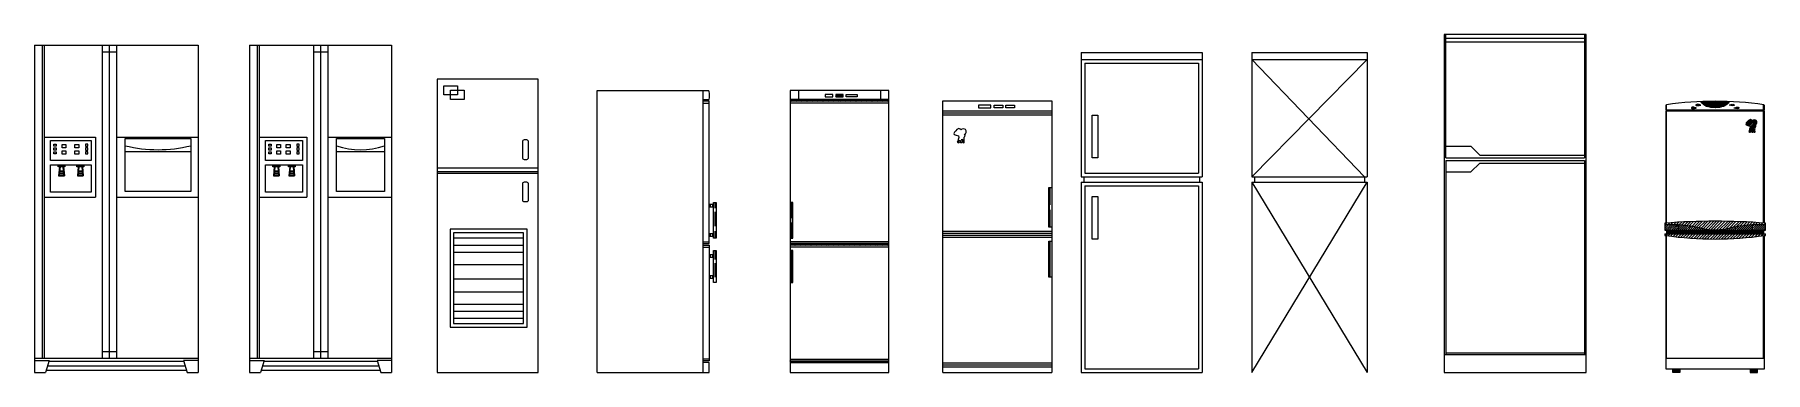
# Model space of a CAD drawing. Header units: millimetres. Extents: x 802 to 11587, y 857 to 9680.
# Drawn here: x 900 to 10642, y 857 to 2757 of the extents above; entities that cross this region are included whole.
import ezdxf

# ---------------------------------------------------------------- set-up
doc = ezdxf.new("R2010")
doc.units = ezdxf.units.MM
pattern_1 = [(90, (59238.772, 6481.798), (20, 44), [300, -40, 100, -20]), (90, (59248.772, 6508.398), (26.6, -20), [60, -6.6, 120, -15]), (90, (59255.772, 6491.798), (13.4, 104), [160, -28, 80, -20])]
pattern_2 = [(90, (-48633.36, 6481.798), (-25, 55), [375, -50, 125, -25]), (90, (-48645.86, 6515.048), (-33.25, -25), [75, -8.25, 150, -18.75]), (90, (-48654.61, 6494.298), (-16.75, 130), [200, -35, 100, -25])]
pattern_3 = [(45, (-48633.3594, 6481.798), (-3.5355339, 3.5355339), [])]
pattern_4 = [(45, (-41767.289, 6481.7975), (-3.5355339, 3.5355339), [])]

msp = doc.modelspace()

# ---------------------------------------------------------------- hatches: boundary and pattern name
h = msp.add_hatch()
h.set_pattern_fill('ANSI31', color=0, scale=40, style=0)
h.set_pattern_definition(pattern_3)
h.paths.add_polyline_path([(5708.9, 2381.8), (5708.9, 2391.8), (5152.9, 2391.8), (5152.9, 2381.8)])
h = msp.add_hatch()
h.set_pattern_fill('ANSI31', color=0, scale=40, style=0)
h.set_pattern_definition(pattern_3)
h.paths.add_polyline_path([(5409.4, 2420.3), (5409.4, 2406.4), (5452.3, 2406.4), (5452.3, 2420.3)])
h = msp.add_hatch()
h.set_pattern_fill('ANSI31', color=0, scale=40, style=0)
h.set_pattern_definition(pattern_4)
h.paths.add_polyline_path([(10252.5, 2343.4, 0.729321), (10252.7, 2344.5, 0.0505), (10234.5, 2348.5, 0.193507), (10226.5, 2346.3, 0.561288), (10228.2, 2341.6, 0.066), (10233.9, 2341.3, 0.030205)])
h = msp.add_hatch()
h.set_pattern_fill('ANSI31', color=0, scale=40, style=0)
h.set_pattern_definition(pattern_4)
h.paths.add_polyline_path([(10260.2, 2364.9, 0.193507), (10252.2, 2362.6, 0.561288), (10253.9, 2357.9, 0.066), (10259.6, 2357.6, 0.030205), (10278.2, 2359.7, 0.729321), (10278.4, 2360.8, 0.0505)])
h = msp.add_hatch()
h.set_pattern_fill('ANSI31', color=0, scale=40, style=0)
h.set_pattern_definition(pattern_4)
h.paths.add_polyline_path([(10407.4, 2353.1, 0.160702), (10439.5, 2380.1, 0.020605), (10279.5, 2380.1, 0.160702), (10311.6, 2353.1, 0.069593), (10359.5, 2345.8, 0.069593)])
h = msp.add_hatch()
h.set_pattern_fill('ANSI31', color=0, scale=40, style=0)
h.set_pattern_definition(pattern_4)
h.paths.add_polyline_path([(10440.6, 2360.8, 0.729321), (10440.7, 2359.7, 0.030205), (10459.3, 2357.6, 0.066), (10465, 2357.9, 0.561288), (10466.8, 2362.6, 0.193507), (10458.7, 2364.9, 0.0505)])
h = msp.add_hatch()
h.set_pattern_fill('ANSI31', color=0, scale=40, style=0)
h.set_pattern_definition(pattern_4)
h.paths.add_polyline_path([(10466.3, 2344.5, 0.729321), (10466.4, 2343.4, 0.030205), (10485, 2341.3, 0.066), (10490.7, 2341.6, 0.561288), (10492.4, 2346.3, 0.193507), (10484.4, 2348.5, 0.0505)])
h = msp.add_hatch()
h.set_pattern_fill('ANSI31', color=0, scale=40, style=0)
h.set_pattern_definition(pattern_4)
h.paths.add_polyline_path([(10086.5, 2331.8), (10086.5, 2326.8), (10632.5, 2326.8), (10632.5, 2331.8)])
h = msp.add_hatch()
h.set_pattern_fill('ANSI31', color=0, scale=50, style=0)
h.set_pattern_definition([(45, (-41767.289, 6481.7975), (-4.4194174, 4.4194174), [])])
h.paths.add_polyline_path([(10586.3, 2250), (10590.9, 2252.9), (10595, 2258.9), (10594.7, 2267.8), (10590.4, 2274.6), (10583.4, 2277.9), (10572.3, 2275.5), (10569, 2272.4), (10563.9, 2276), (10557.9, 2278.9), (10547.3, 2274.3), (10542, 2268.1), (10535.5, 2260.9), (10532.9, 2254.6), (10535, 2248.8), (10544.2, 2246.4), (10555.2, 2242.3), (10556.9, 2233.9), (10553.6, 2224.3), (10552.1, 2216.1), (10549.7, 2210.6), (10552.6, 2208.2), (10558.4, 2207.9), (10559.6, 2209.1), (10558.4, 2215.2), (10560.8, 2218.3), (10561.7, 2220), (10563.9, 2218.5), (10563.9, 2211.3), (10565.6, 2208.9), (10572.6, 2208.9), (10573.5, 2210.1), (10573.5, 2214.9), (10573.3, 2222.6), (10573.3, 2225.5), (10576, 2223.5), (10576.4, 2218), (10577.9, 2212), (10578.1, 2208.7), (10583.4, 2207.9), (10584.6, 2209.6), (10583.9, 2221.4), (10584.4, 2235.6), (10588.5, 2239), (10589.2, 2245.7)])
h = msp.add_hatch()
h.set_pattern_fill('AR-RROOF', color=0, scale=20, angle=90, style=0)
h.set_pattern_definition(pattern_1)
h.paths.add_polyline_path([(4722, 1611.8), (4737, 1611.8), (4737, 1811.8), (4722, 1811.8)])
h.paths.add_polyline_path([(4697.1, 1801.8), (4697.1, 1786.8), (4722, 1786.8), (4722, 1801.8)])
h.paths.add_polyline_path([(4722, 1636.8), (4697.1, 1636.8), (4697.1, 1621.8), (4722, 1621.8)])
h = msp.add_hatch()
h.set_pattern_fill('AR-RROOF', color=0, scale=25, angle=90, style=0)
h.set_pattern_definition(pattern_2)
h.paths.add_polyline_path([(5152.9, 1611.8), (5167.9, 1611.8), (5167.9, 1811.8), (5152.9, 1811.8)])
h = msp.add_hatch()
h.set_pattern_fill('ANSI31,_O', color=0, scale=90)
h.set_pattern_definition([(45, (-41767.289, 6481.797), (-7.9549513, 7.9549513), [])])
h.paths.add_polyline_path([(10076.5, 1696.4), (10076.5, 1686.7, -0.065021), (10274.2, 1669.5, 0.074031), (10344.1, 1656.8), (10374.9, 1656.8, 0.074031), (10444.7, 1669.5, -0.065021), (10642.5, 1686.7), (10642.5, 1696.4, 0.03662)])
h.paths.add_polyline_path([(10637.5, 1626.8), (10642.5, 1626.8), (10642.5, 1636.8), (10076.5, 1636.8), (10076.5, 1626.8), (10081.5, 1626.8, 0.071942)])
h = msp.add_hatch()
h.set_pattern_fill('ANSI31,_O', color=0, scale=65)
h.set_pattern_definition([(45, (-41767.289, 6481.7975), (-5.7452426, 5.7452426), [])])
h.paths.add_polyline_path([(10642.5, 1656.8), (10642.5, 1686.7, 0.024302), (10568, 1686.3), (10568, 1656.8)])
h.paths.add_polyline_path([(10444.7, 1669.5, -0.074031), (10374.9, 1656.8), (10568, 1656.8), (10568, 1686.3, 0.040654)])
h.paths.add_polyline_path([(10150.9, 1686.3), (10150.9, 1656.8), (10344.1, 1656.8, -0.074031), (10274.2, 1669.5, 0.040654)])
h.paths.add_polyline_path([(10150.9, 1656.8), (10150.9, 1686.3, 0.024302), (10076.5, 1686.7), (10076.5, 1656.8)])
h = msp.add_hatch()
h.set_pattern_fill('ANSI31', color=0, scale=40, style=0)
h.set_pattern_definition(pattern_4)
h.paths.add_polyline_path([(10537.5, 1636.8), (10537.5, 1656.8), (10374.9, 1656.8, -0.015996), (10359.5, 1656.8, -0.015996), (10344.1, 1656.8), (10086.5, 1656.8), (10086.5, 1636.8)])
h.paths.add_polyline_path([(10577.5, 1636.8), (10577.5, 1656.8), (10537.5, 1656.8), (10537.5, 1636.8)])
h.paths.add_polyline_path([(10562.5, 1647.2, -1), (10570.5, 1647.2, -1)], flags=16)
h.paths.add_polyline_path([(10544, 1647.2, -1), (10552, 1647.2, -1)], flags=16)
h.paths.add_polyline_path([(10632.5, 1636.8), (10632.5, 1646.8), (10577.5, 1646.8), (10577.5, 1636.8)])
h.paths.add_polyline_path([(10632.5, 1646.8), (10632.5, 1656.8), (10577.5, 1656.8), (10577.5, 1646.8)])
h = msp.add_hatch()
h.set_pattern_fill('ANSI31', color=0, scale=40, style=0)
h.set_pattern_definition(pattern_3)
h.paths.add_polyline_path([(5708.9, 1571.8), (5708.9, 1581.8), (5152.9, 1581.8), (5152.9, 1571.8)])
h = msp.add_hatch()
h.set_pattern_fill('ANSI31', color=0, scale=30, style=0)
h.set_pattern_definition([(45, (-41767.2888, 6481.7975), (-2.65165043, 2.65165043), [])])
h.paths.add_polyline_path([(10570.5, 1647.2, 1), (10562.5, 1647.2, 1)])
h.paths.add_polyline_path([(10544, 1647.2, 1), (10552, 1647.2, 1)])
h = msp.add_hatch()
h.set_pattern_fill('AR-RROOF', color=0, scale=20, angle=90, style=0)
h.set_pattern_definition(pattern_1)
h.paths.add_polyline_path([(4722, 1361.8), (4737, 1361.8), (4737, 1541.8), (4722, 1541.8)])
h.paths.add_polyline_path([(4697.1, 1518.9), (4697.1, 1503.9), (4722, 1503.9), (4722, 1518.9)])
h.paths.add_polyline_path([(4697.1, 1399.7), (4697.1, 1384.7), (4722, 1384.7), (4722, 1399.7)])
h = msp.add_hatch()
h.set_pattern_fill('AR-RROOF', color=0, scale=25, angle=90, style=0)
h.set_pattern_definition(pattern_2)
h.paths.add_polyline_path([(5152.9, 1361.8), (5167.9, 1361.8), (5167.9, 1541.8), (5152.9, 1541.8)])
h = msp.add_hatch()
h.set_pattern_fill('ANSI31', color=0, scale=40, style=0)
h.set_pattern_definition(pattern_3)
h.paths.add_polyline_path([(5708.9, 911.8), (5708.9, 921.8), (5152.9, 921.8), (5152.9, 911.8)])
h = msp.add_hatch()
h.set_pattern_fill('ANSI31', color=0, scale=40, style=0)
h.set_pattern_definition(pattern_4)
h.paths.add_polyline_path([(10121.5, 876.8), (10121.5, 856.8), (10161.5, 856.8), (10161.5, 876.8)])
h = msp.add_hatch()
h.set_pattern_fill('ANSI31', color=0, scale=40, style=0)
h.set_pattern_definition(pattern_4)
h.paths.add_polyline_path([(10597.5, 856.8), (10597.5, 876.8), (10557.5, 876.8), (10557.5, 856.8)])

# ---------------------------------------------------------------- linework, layer by layer
at = {"color": 0, "linetype": 'ByBlock'}
for p, q in [((8844.3, 2064.3), (8844.3, 2756.8)), ((8844.3, 2736.8), (9624.3, 2736.8)), ((9624.3, 2756.8), (9624.3, 2064.3)), ((8834.3, 2716.8), (9634.3, 2716.8)), ((8844.3, 2129.3), (8984.3, 2129.3)), ((8844.3, 2064.3), (9624.3, 2064.3)), ((8844.3, 2049.3), (9624.3, 2049.3)), ((8844.3, 2049.3), (8844.3, 956.8)), ((8984.3, 2129.3), (9034.3, 2079.3)), ((9034.3, 2079.3), (9624.3, 2079.3)), ((9624.3, 2049.3), (9624.3, 956.8)), ((8844.3, 1984.3), (8984.3, 1984.3)), ((9034.3, 2034.3), (8984.3, 1984.3)), ((9034.3, 2034.3), (9624.3, 2034.3)), ((8834.3, 956.8), (9634.3, 956.8)), ((8844.3, 966.8), (9624.3, 966.8))]:
    msp.add_line(p, q, dxfattribs=at)
at = {"color": 0}
for p, q in [((900.5, 2696.8), (900.5, 856.8)), ((900.5, 2696.8), (1820.5, 2696.8)), ((942.6, 2696.8), (942.6, 936.8)), ((953.8, 2696.8), (953.8, 936.8)), ((1280.5, 2696.8), (1280.5, 936.8)), ((1280.5, 2659.1), (1360.5, 2659.1)), ((1320.5, 2696.8), (1320.5, 936.8)), ((1360.5, 2696.8), (1360.5, 936.8)), ((1820.5, 2696.8), (1820.5, 856.8)), ((2110.1, 2696.8), (2110.1, 856.8)), ((2110.1, 2696.8), (2910.1, 2696.8)), ((2152.3, 2696.8), (2152.3, 936.8)), ((2163.5, 2696.8), (2163.5, 936.8)), ((2470.1, 2696.8), (2470.1, 936.8)), ((2470.1, 2659.1), (2550.1, 2659.1)), ((2510.1, 2696.8), (2510.1, 936.8)), ((2550.1, 2696.8), (2550.1, 936.8)), ((2910.1, 2696.8), (2910.1, 856.8)), ((6791.9, 2656.8), (6791.9, 1956.8)), ((6791.9, 2656.8), (7471.9, 2656.8)), ((7471.9, 2656.8), (7471.9, 1956.8)), ((7751.1, 2656.8), (7751.1, 1956.8)), ((7751.1, 2656.8), (8401.1, 2656.8)), ((8401.1, 2656.8), (8401.1, 1956.8)), ((6791.9, 2616.8), (7471.9, 2616.8)), ((6811.9, 2596.8), (7451.9, 2596.8)), ((6811.9, 2596.8), (6811.9, 1976.8)), ((7451.9, 2596.8), (7451.9, 1976.8)), ((7751.1, 2616.8), (8401.1, 2616.8)), ((7751.1, 2616.8), (8386.1, 1956.8)), ((7751.1, 1956.8), (8401.1, 2616.8)), ((4067.1, 856.8, 145.2), (4067.1, 2441.8, 145.2)), ((4067.1, 2441.8, 145.2), (4692.9, 2441.8, 145.2)), ((4662.1, 2441.8, 145.2), (4662.1, 856.8, 145.2)), ((5152.9, 2441.8, 145.2), (5152.9, 856.8, 145.2)), ((5708.9, 2441.8, 145.2), (5152.9, 2441.8, 145.2)), ((5199.9, 2441.8, 145.2), (5199.9, 2391.8, 145.2)), ((5661.8, 2441.8, 145.2), (5661.8, 2391.8, 145.2)), ((5708.9, 856.8, 145.2), (5708.9, 2441.8, 145.2)), ((4662.1, 2391.8, 145.2), (4697.1, 2391.8, 145.2)), ((4698.1, 2381.8, 145.2), (4662.1, 2381.8, 145.2)), ((4662.1, 2371.8, 145.2), (4697.1, 2371.8, 145.2)), ((4697.1, 1591.8, 145.2), (4697.1, 2371.8, 145.2)), ((4697.1, 2371.8, 145.2), (4698.1, 2371.8, 145.2)), ((4698.1, 2371.8, 145.2), (4698.1, 2381.8, 145.2)), ((5708.9, 2391.8, 145.2), (5152.9, 2391.8, 145.2)), ((5708.9, 2381.8, 145.2), (5152.9, 2381.8, 145.2)), ((5708.9, 2371.8, 145.2), (5152.9, 2371.8, 145.2)), ((6012.7, 856.8), (6012.7, 2383.9)), ((6012.7, 2383.9), (6625.9, 2383.9)), ((6283.4, 2359.8), (6212.6, 2359.8)), ((6212.6, 2359.8), (6212.6, 2344.2)), ((6212.6, 2344.2), (6283.4, 2344.2)), ((6283.4, 2344.2), (6283.4, 2359.8)), ((6301.2, 2344.2), (6301.2, 2359.8)), ((6301.2, 2359.8), (6349.5, 2359.8)), ((6349.5, 2344.2), (6301.2, 2344.2)), ((6349.5, 2359.8), (6349.5, 2344.2)), ((6367.3, 2344.2), (6367.3, 2359.8)), ((6367.3, 2359.8), (6415.6, 2359.8)), ((6415.6, 2344.2), (6367.3, 2344.2)), ((6415.6, 2359.8), (6415.6, 2344.2)), ((6625.9, 2383.9), (6625.9, 856.8)), ((10081.5, 2357.4), (10081.5, 2331.8)), ((10086.5, 1697.1), (10086.5, 2362.5)), ((10632.5, 1697.1), (10632.5, 2362.5)), ((10637.5, 2331.8), (10637.5, 2357.4)), ((6012.7, 2327.7), (6625.9, 2327.7)), ((6012.7, 2316.5), (6625.9, 2316.5)), ((6012.7, 2305.2), (6625.9, 2305.2)), ((10637.5, 2331.8), (10081.5, 2331.8)), ((10637.5, 2326.8), (10081.5, 2326.8)), ((10081.5, 2326.8), (10081.5, 1696.8)), ((10086.5, 2331.8), (10086.5, 2326.8)), ((10632.5, 2331.8), (10632.5, 2326.8)), ((10637.5, 1696.8), (10637.5, 2326.8)), ((953.8, 2179.8), (1243.1, 2179.8)), ((1243.1, 2179.8), (1243.1, 1842.1)), ((1360.5, 2179.8), (1820.5, 2179.8)), ((2163.5, 2179.8), (2432.8, 2179.8)), ((2432.8, 2179.8), (2432.8, 1842.1)), ((2550.1, 2179.8), (2910.1, 2179.8)), ((6077.7, 2208.3), (6074.7, 2201.3)), ((6074.7, 2201.3), (6077.2, 2194.8)), ((6077.2, 2194.8), (6087.4, 2192.1)), ((6085, 2216.4), (6077.7, 2208.3)), ((6091, 2223.5), (6085, 2216.4)), ((6087.4, 2192.1), (6099.9, 2187.5)), ((6102.9, 2228.6), (6091, 2223.5)), ((6096.4, 2158), (6093.7, 2151.8)), ((6093.7, 2151.8), (6096.9, 2149.1)), ((6098, 2167.2), (6096.4, 2158)), ((6096.9, 2149.1), (6103.4, 2148.8)), ((6101.8, 2178), (6098, 2167.2)), ((6099.9, 2187.5), (6101.8, 2178)), ((6109.6, 2225.3), (6102.9, 2228.6)), ((6103.4, 2156.9), (6106.1, 2160.4)), ((6104.8, 2150.2), (6103.4, 2156.9)), ((6103.4, 2148.8), (6104.8, 2150.2)), ((6106.1, 2160.4), (6107.2, 2162.3)), ((6107.2, 2162.3), (6109.6, 2160.7)), ((6115.3, 2221.3), (6109.6, 2225.3)), ((6109.6, 2160.7), (6109.6, 2152.6)), ((6109.6, 2152.6), (6111.5, 2149.9)), ((6111.5, 2149.9), (6119.4, 2149.9)), ((6119.1, 2224.8), (6115.3, 2221.3)), ((6131.6, 2227.5), (6119.1, 2224.8)), ((6119.4, 2149.9), (6120.5, 2151.2)), ((6120.2, 2165.3), (6120.2, 2168.5)), ((6120.2, 2168.5), (6123.2, 2166.2)), ((6120.5, 2156.6), (6120.2, 2165.3)), ((6120.5, 2151.2), (6120.5, 2156.6)), ((6123.2, 2166.2), (6123.7, 2160.2)), ((6123.7, 2160.2), (6125.3, 2153.4)), ((6125.3, 2153.4), (6125.6, 2149.6)), ((6125.6, 2149.6), (6131.6, 2148.8)), ((6139.4, 2223.7), (6131.6, 2227.5)), ((6131.6, 2148.8), (6132.9, 2150.7)), ((6132.1, 2163.9), (6132.7, 2179.9)), ((6132.9, 2150.7), (6132.1, 2163.9)), ((6132.7, 2179.9), (6137.3, 2183.7)), ((6134.8, 2196.1), (6140, 2199.4)), ((6138.1, 2191.3), (6134.8, 2196.1)), ((6137.3, 2183.7), (6138.1, 2191.3)), ((6144.3, 2216.2), (6139.4, 2223.7)), ((6140, 2199.4), (6144.6, 2206.1)), ((6144.6, 2206.1), (6144.3, 2216.2)), ((1410.5, 2099.4), (1779.5, 2099.4)), ((2600.1, 2099.4), (2869.1, 2099.4)), ((1032.4, 2018.4), (1071.1, 2018.4)), ((1039.8, 2012.5), (1035.7, 1963.1)), ((1035.7, 1963.1), (1067.8, 1963.1)), ((1036.1, 1967.6), (1067.5, 1967.6)), ((1043.4, 2012.5), (1039.6, 1967.6)), ((1040.4, 1977), (1062.4, 1977)), ((1040.6, 1978.5), (1062.3, 1978.5)), ((1041.5, 1990), (1061.3, 1990)), ((1041.5, 1988.5), (1061.3, 1988.5)), ((1059.4, 2012.5), (1063.2, 1967.6)), ((1063.7, 2012.5), (1067.8, 1963.1)), ((1139, 2018.4), (1177.8, 2018.4)), ((1146.4, 2012.5), (1142.3, 1963.1)), ((1142.3, 1963.1), (1174.5, 1963.1)), ((1142.7, 1967.6), (1174.1, 1967.6)), ((1150, 2012.5), (1146.3, 1967.6)), ((1147.1, 1977), (1169, 1977)), ((1147.2, 1978.5), (1168.9, 1978.5)), ((1148.1, 1990), (1167.9, 1990)), ((1148.1, 1988.5), (1167.9, 1988.5)), ((1166.1, 2012.5), (1169.8, 1967.6)), ((1170.3, 2012.5), (1174.5, 1963.1)), ((2242, 2018.4), (2280.8, 2018.4)), ((2249.4, 2012.5), (2245.3, 1963.1)), ((2245.3, 1963.1), (2277.5, 1963.1)), ((2245.7, 1967.6), (2277.1, 1967.6)), ((2253, 2012.5), (2249.3, 1967.6)), ((2250.1, 1977), (2272, 1977)), ((2250.2, 1978.5), (2271.9, 1978.5)), ((2251.1, 1990), (2270.9, 1990)), ((2251.1, 1988.5), (2270.9, 1988.5)), ((2269.1, 2012.5), (2272.8, 1967.6)), ((2273.3, 2012.5), (2277.5, 1963.1)), ((2328.7, 2018.4), (2367.4, 2018.4)), ((2336.1, 2012.5), (2331.9, 1963.1)), ((2331.9, 1963.1), (2364.1, 1963.1)), ((2332.3, 1967.6), (2363.7, 1967.6)), ((2339.6, 2012.5), (2335.9, 1967.6)), ((2336.7, 1977), (2358.6, 1977)), ((2336.8, 1978.5), (2358.5, 1978.5)), ((2337.8, 1990), (2357.6, 1990)), ((2337.8, 1988.5), (2357.6, 1988.5)), ((2355.7, 2012.5), (2359.4, 1967.6)), ((2360, 2012.5), (2364.1, 1963.1)), ((3165.4, 2006.8), (3735.4, 2006.8)), ((3165.4, 1986.8), (3735.4, 1986.8)), ((3165.4, 1976.8), (3735.4, 1976.8)), ((6791.9, 1956.8), (7471.9, 1956.8)), ((6806.9, 1956.8), (6806.9, 1926.8)), ((6811.9, 1976.8), (7451.9, 1976.8)), ((7456.9, 1956.8), (7456.9, 1926.8)), ((7751.1, 1956.8), (8401.1, 1956.8)), ((7766.1, 1956.8), (7766.1, 1926.8)), ((8386.1, 1956.8), (8386.1, 1926.8)), ((6609, 1672.7), (6609, 1897.6)), ((6609, 1897.6), (6625.9, 1897.6)), ((6613.4, 1672.7), (6613.4, 1852.7)), ((6617.3, 1799.2), (6617.3, 1897.6)), ((6625.9, 1897.6), (6625.9, 1672.7)), ((6791.9, 1926.8), (6791.9, 856.8)), ((6791.9, 1926.8), (7471.9, 1926.8)), ((6811.9, 1906.8), (6811.9, 876.8)), ((6811.9, 1906.8), (7451.9, 1906.8)), ((7451.9, 1906.8), (7451.9, 876.8)), ((7471.9, 1926.8), (7471.9, 856.8)), ((7751.1, 1926.8), (8401.1, 1926.8)), ((7751.1, 1926.8), (7751.1, 856.8)), ((7751.1, 1926.8), (8401.1, 856.8)), ((7751.1, 856.8), (8401.1, 1926.8)), ((8401.1, 1926.8), (8401.1, 856.8)), ((953.8, 1842.1), (1243.1, 1842.1)), ((1360.5, 1842.1), (1820.5, 1842.1)), ((2163.5, 1842.1), (2432.8, 1842.1)), ((2550.1, 1842.1), (2910.1, 1842.1)), ((4722, 1801.8, 145.2), (4697.1, 1801.8, 145.2)), ((4722, 1786.8, 145.2), (4697.1, 1786.8, 145.2)), ((4722, 1811.8, 145.2), (4737, 1811.8, 145.2)), ((4722, 1611.8, 145.2), (4722, 1811.8, 145.2)), ((4737, 1811.8, 145.2), (4737, 1611.8, 145.2)), ((6617.3, 1672.7), (6617.3, 1771.1)), ((6625.9, 1672.7), (6609, 1672.7)), ((10076.5, 1696.4), (10076.5, 1656.8)), ((10076.5, 1656.8), (10642.5, 1656.8)), ((10086.5, 1656.8), (10086.5, 1636.8)), ((10150.9, 1686.3), (10150.9, 1656.8)), ((10537.5, 1656.8), (10537.5, 1636.8)), ((10568, 1686.3), (10568, 1656.8)), ((10577.5, 1656.8), (10577.5, 1636.8)), ((10632.5, 1656.8), (10632.5, 1636.8)), ((10642.5, 1656.8), (10642.5, 1696.4)), ((3259, 1612.7), (3652.2, 1612.7)), ((3259, 1572.7), (3652.2, 1572.7)), ((4662.1, 1591.8, 145.2), (4697.1, 1591.8, 145.2)), ((4662.1, 1581.8, 145.2), (4698.1, 1581.8, 145.2)), ((4662.1, 1571.8, 145.2), (4698.1, 1571.8, 145.2)), ((4662.1, 1561.8, 145.2), (4697.1, 1561.8, 145.2)), ((4722, 1636.8, 145.2), (4697.1, 1636.8, 145.2)), ((4722, 1621.8, 145.2), (4697.1, 1621.8, 145.2)), ((4698.1, 1591.8, 145.2), (4697.1, 1591.8, 145.2)), ((4697.1, 1561.8, 145.2), (4697.1, 931.8, 145.2)), ((4698.1, 1561.8, 145.2), (4697.1, 1561.8, 145.2)), ((4698.1, 1581.8, 145.2), (4698.1, 1591.8, 145.2)), ((4698.1, 1571.8, 145.2), (4698.1, 1561.8, 145.2)), ((4737, 1611.8, 145.2), (4722, 1611.8, 145.2)), ((5708.9, 1591.8, 145.2), (5152.9, 1591.8, 145.2)), ((5708.9, 1581.8, 145.2), (5152.9, 1581.8, 145.2)), ((5708.9, 1571.8, 145.2), (5152.9, 1571.8, 145.2)), ((5708.9, 1561.8, 145.2), (5152.9, 1561.8, 145.2)), ((6012.7, 1650.2), (6625.9, 1650.2)), ((6012.7, 1639), (6625.9, 1639)), ((6012.7, 1627.7), (6625.9, 1627.7)), ((6012.7, 1616.5), (6625.9, 1616.5)), ((6609, 1391.6), (6609, 1594)), ((6609, 1594), (6625.9, 1594)), ((6613.4, 1430.9), (6613.4, 1594)), ((6617.3, 1394.4), (6617.3, 1594)), ((6625.9, 1594), (6625.9, 1391.6)), ((10076.5, 1636.8), (10642.5, 1636.8)), ((10076.5, 1636.8), (10076.5, 1626.8)), ((10076.5, 1626.8), (10081.5, 1626.8)), ((10081.5, 1626.8), (10081.5, 876.8)), ((10086.5, 936.8), (10086.5, 1626.1)), ((10632.5, 1646.8), (10577.5, 1646.8)), ((10632.5, 936.8), (10632.5, 1626.1)), ((10637.5, 876.8), (10637.5, 1626.8)), ((10637.5, 1626.8), (10642.5, 1626.8)), ((10642.5, 1626.8), (10642.5, 1636.8)), ((3259, 1532.7), (3652.2, 1532.7)), ((3259, 1464.1), (3652.2, 1464.1)), ((4722, 1518.9, 145.2), (4697.1, 1518.9, 145.2)), ((4722, 1503.9, 145.2), (4697.1, 1503.9, 145.2)), ((4722, 1361.8, 145.2), (4722, 1541.8, 145.2)), ((4722, 1541.8, 145.2), (4737, 1541.8, 145.2)), ((4737, 1541.8, 145.2), (4737, 1361.8, 145.2)), ((3259, 1382.9), (3652.2, 1382.9)), ((4722, 1399.7, 145.2), (4697.1, 1399.7, 145.2)), ((4722, 1384.7, 145.2), (4697.1, 1384.7, 145.2)), ((6625.9, 1391.6), (6609, 1391.6)), ((6613.4, 1391.6), (6613.4, 1402.8)), ((3259, 1309.5), (3652.2, 1309.5)), ((4737, 1361.8, 145.2), (4722, 1361.8, 145.2)), ((3259, 1240.9), (3652.2, 1240.9)), ((3259, 1200.9), (3652.2, 1200.9)), ((3259, 1160.9), (3652.2, 1160.9)), ((900.5, 936.8), (1820.5, 936.8)), ((900.5, 923.2), (982.3, 923.2)), ((982.3, 923.2), (961.8, 856.8)), ((973.3, 894.1), (1747.6, 894.1)), ((981, 919.1), (1739.9, 919.1)), ((1280.5, 973.4), (1360.5, 973.4)), ((1738.6, 923.2), (1759.2, 856.8)), ((1820.5, 923.2), (1738.6, 923.2)), ((2110.1, 936.8), (2910.1, 936.8)), ((2110.1, 923.2), (2191.9, 923.2)), ((2191.9, 923.2), (2171.4, 856.8)), ((2182.9, 894.1), (2837.3, 894.1)), ((2190.7, 919.1), (2829.5, 919.1)), ((2470.1, 973.4), (2550.1, 973.4)), ((2828.3, 923.2), (2848.8, 856.8)), ((2910.1, 923.2), (2828.3, 923.2)), ((4697.1, 931.8, 145.2), (4662.1, 931.8, 145.2)), ((4698.1, 921.8, 145.2), (4662.1, 921.8, 145.2)), ((4697.1, 911.8, 145.2), (4662.1, 911.8, 145.2)), ((4697.1, 931.8, 145.2), (4698.1, 931.8, 145.2)), ((4697.1, 856.8, 145.2), (4697.1, 911.8, 145.2)), ((4698.1, 931.8, 145.2), (4698.1, 921.8, 145.2)), ((5152.9, 931.8, 145.2), (5708.9, 931.8, 145.2)), ((5152.9, 921.8, 145.2), (5708.9, 921.8, 145.2)), ((5152.9, 911.8, 145.2), (5708.9, 911.8, 145.2)), ((6625.9, 908), (6012.7, 908)), ((6625.9, 896.8), (6012.7, 896.8)), ((6625.9, 885.5), (6012.7, 885.5)), ((10086.5, 936.8), (10632.5, 936.8)), ((900.5, 856.8), (961.8, 856.8)), ((965.6, 869.1), (1755.3, 869.1)), ((1759.2, 856.8), (1820.5, 856.8)), ((2110.1, 856.8), (2171.4, 856.8)), ((2175.2, 869.1), (2845, 869.1)), ((2848.8, 856.8), (2910.1, 856.8)), ((4067.1, 856.8, 145.2), (4697.1, 856.8, 145.2)), ((5152.9, 856.8, 145.2), (5708.9, 856.8, 145.2)), ((6012.7, 856.8), (6625.9, 856.8)), ((6791.9, 856.8), (7471.9, 856.8)), ((6811.9, 876.8), (7451.9, 876.8)), ((10081.5, 876.8), (10637.5, 876.8))]:
    msp.add_line(p, q, dxfattribs=at)
at = {"color": 0, "linetype": 'ByBlock'}
msp.add_lwpolyline([(8834.3, 856.8), (9634.3, 856.8), (9634.3, 2756.8), (8834.3, 2756.8)], close=True, dxfattribs=at)
at = {"color": 0}
for points in [[(3165.4, 856.8), (3735.4, 856.8), (3735.4, 2506.8), (3165.4, 2506.8)], [(3204.7, 2467.8), (3281.6, 2467.8), (3281.6, 2418.1), (3204.7, 2418.1)], [(3240.9, 2445.2), (3317.7, 2445.2), (3317.7, 2391), (3240.9, 2391)], [(6852.4, 2303.3), (6884.5, 2303.3), (6884.5, 2063.2), (6852.4, 2063.2)], [(990.7, 2160.5), (1218.2, 2160.5), (1218.2, 2048.1), (990.7, 2048.1)], [(1410.5, 2171.8), (1779.5, 2171.8), (1779.5, 1874), (1410.5, 1874)], [(2200.4, 2160.5), (2407.8, 2160.5), (2407.8, 2048.1), (2200.4, 2048.1)], [(2600.1, 2171.8), (2869.1, 2171.8), (2869.1, 1874), (2600.1, 1874)], [(1009.5, 2140), (1021.9, 2140), (1021.9, 2128.4), (1009.5, 2128.4)], [(1009.5, 2119.1), (1021.9, 2119.1), (1021.9, 2107.4), (1009.5, 2107.4)], [(1009.5, 2097.3), (1021.9, 2097.3), (1021.9, 2085.7), (1009.5, 2085.7)], [(1054.8, 2138.5), (1075.8, 2138.5), (1075.8, 2119.8), (1054.8, 2119.8)], [(1054.8, 2103.5), (1075.8, 2103.5), (1075.8, 2084.8), (1054.8, 2084.8)], [(1127.6, 2138.5), (1148.5, 2138.5), (1148.5, 2119.8), (1127.6, 2119.8)], [(1127.6, 2103.5), (1148.5, 2103.5), (1148.5, 2084.8), (1127.6, 2084.8)], [(1199.4, 2140), (1187, 2140), (1187, 2128.4), (1199.4, 2128.4)], [(1199.4, 2119.1), (1187, 2119.1), (1187, 2107.4), (1199.4, 2107.4)], [(1199.4, 2097.3), (1187, 2097.3), (1187, 2085.7), (1199.4, 2085.7)], [(2219.1, 2140), (2231.6, 2140), (2231.6, 2128.4), (2219.1, 2128.4)], [(2219.1, 2119.1), (2231.6, 2119.1), (2231.6, 2107.4), (2219.1, 2107.4)], [(2219.1, 2097.3), (2231.6, 2097.3), (2231.6, 2085.7), (2219.1, 2085.7)], [(2264.4, 2138.5), (2285.4, 2138.5), (2285.4, 2119.8), (2264.4, 2119.8)], [(2264.4, 2103.5), (2285.4, 2103.5), (2285.4, 2084.8), (2264.4, 2084.8)], [(2317.2, 2138.5), (2338.2, 2138.5), (2338.2, 2119.8), (2317.2, 2119.8)], [(2317.2, 2103.5), (2338.2, 2103.5), (2338.2, 2084.8), (2317.2, 2084.8)], [(2389, 2140), (2376.6, 2140), (2376.6, 2128.4), (2389, 2128.4)], [(2389, 2119.1), (2376.6, 2119.1), (2376.6, 2107.4), (2389, 2107.4)], [(2389, 2097.3), (2376.6, 2097.3), (2376.6, 2085.7), (2389, 2085.7)], [(990.7, 2024.3), (1218.2, 2024.3), (1218.2, 1870.9), (990.7, 1870.9)], [(1032.4, 2024.3), (1071.1, 2024.3), (1071.1, 2012.5), (1032.4, 2012.5)], [(1139, 2024.3), (1177.8, 2024.3), (1177.8, 2012.5), (1139, 2012.5)], [(2200.4, 2024.3), (2407.8, 2024.3), (2407.8, 1870.9), (2200.4, 1870.9)], [(2242, 2024.3), (2280.8, 2024.3), (2280.8, 2012.5), (2242, 2012.5)], [(2328.7, 2024.3), (2367.4, 2024.3), (2367.4, 2012.5), (2328.7, 2012.5)], [(6852.4, 1846.5), (6884.5, 1846.5), (6884.5, 1606.5), (6852.4, 1606.5)], [(3239, 1111.6), (3672.2, 1111.6), (3672.2, 1662), (3239, 1662)], [(3259, 1131.6), (3652.2, 1131.6), (3652.2, 1642), (3259, 1642)]]:
    msp.add_lwpolyline(points, close=True, dxfattribs=at)
at = {"color": 0, "elevation": 145.2}
for points in [[(5350.6, 2406.4), (5393.5, 2406.4), (5393.5, 2420.3), (5350.6, 2420.3)], [(5409.4, 2406.4), (5452.3, 2406.4), (5452.3, 2420.3), (5409.4, 2420.3)], [(5531.1, 2406.4), (5468.2, 2406.4), (5468.2, 2420.3), (5531.1, 2420.3)], [(5152.9, 1611.8), (5167.9, 1611.8), (5167.9, 1811.8), (5152.9, 1811.8)], [(5152.9, 1361.8), (5167.9, 1361.8), (5167.9, 1541.8), (5152.9, 1541.8)]]:
    msp.add_lwpolyline(points, close=True, dxfattribs=at)
at = {"color": 0}
for points in [[(10252.5, 2343.4, 0.741433), (10252.7, 2344.5, 0.050066), (10234.7, 2348.5, 0.197229), (10226.5, 2346.3, 0.574938), (10228.3, 2341.6, 0.064587), (10233.9, 2341.3, 0.030174)], [(10278.2, 2359.7, 0.741433), (10278.4, 2360.8, 0.050066), (10260.3, 2364.9, 0.197229), (10252.2, 2362.6, 0.574938), (10254, 2357.9, 0.064587), (10259.6, 2357.6, 0.030174)], [(10440.7, 2359.7, -0.741433), (10440.6, 2360.8, -0.050066), (10458.6, 2364.9, -0.197229), (10466.8, 2362.6, -0.574938), (10464.9, 2357.9, -0.064587), (10459.3, 2357.6, -0.030174)], [(10466.4, 2343.4, -0.741433), (10466.3, 2344.5, -0.050066), (10484.3, 2348.5, -0.197229), (10492.4, 2346.3, -0.574938), (10490.6, 2341.6, -0.064587), (10485, 2341.3, -0.030174)], [(3655.9, 2054.7), (3670.3, 2054.7, 0.414214), (3680.3, 2064.7), (3680.3, 2154.2, 0.414214), (3670.3, 2164.2), (3655.9, 2164.2, 0.414214), (3645.9, 2154.2), (3645.9, 2064.7, 0.414214)], [(3655.9, 1817.1), (3670.3, 1817.1, 0.414214), (3680.3, 1827.1), (3680.3, 1916.5, 0.414214), (3670.3, 1926.5), (3655.9, 1926.5, 0.414214), (3645.9, 1916.5), (3645.9, 1827.1, 0.414214)]]:
    msp.add_lwpolyline(points, format="xyb", close=True, dxfattribs=at)
for points in [[(10439.5, 2380.1, -0.160702), (10407.4, 2353.1, -0.069593), (10359.5, 2345.8, -0.069593), (10311.6, 2353.1, -0.160702), (10279.5, 2380.1)], [(10642.5, 1686.7, 0.065021), (10444.7, 1669.5, -0.090134), (10359.5, 1656.8, -0.090134), (10274.2, 1669.5, 0.065021), (10076.5, 1686.7)]]:
    msp.add_lwpolyline(points, format="xyb", dxfattribs=at)
for points in [[(10584.6, 2209.6), (10583.9, 2221.4), (10584.4, 2235.6), (10588.5, 2239), (10589.2, 2245.7), (10586.3, 2250), (10590.9, 2252.9), (10595, 2258.9), (10594.7, 2267.8), (10590.4, 2274.6), (10583.4, 2277.9), (10572.3, 2275.5), (10569, 2272.4), (10563.9, 2276), (10557.9, 2278.9), (10547.3, 2274.3), (10542, 2268.1), (10535.5, 2260.9), (10532.9, 2254.6), (10535, 2248.8), (10544.2, 2246.4), (10555.2, 2242.3), (10556.9, 2233.9), (10553.6, 2224.3), (10552.1, 2216.1), (10549.7, 2210.6), (10552.6, 2208.2), (10558.4, 2207.9), (10559.6, 2209.1), (10558.4, 2215.2), (10560.8, 2218.3), (10561.7, 2220), (10563.9, 2218.5), (10563.9, 2211.3), (10565.6, 2208.9), (10572.6, 2208.9), (10573.5, 2210.1), (10573.5, 2214.9), (10573.3, 2222.6), (10573.3, 2225.5), (10576, 2223.5), (10576.4, 2218), (10577.9, 2212), (10578.1, 2208.7), (10583.4, 2207.9), (10584.6, 2209.6)], [(10161.5, 876.8), (10161.5, 856.8), (10121.5, 856.8), (10121.5, 876.8)], [(10557.5, 876.8), (10557.5, 856.8), (10597.5, 856.8), (10597.5, 876.8)]]:
    msp.add_lwpolyline(points, dxfattribs=at)
for centre in [(10548, 1647.2), (10566.5, 1647.2)]:
    msp.add_circle(centre, 4, dxfattribs=at)
for centre, radius, start, end in [((4692.9, 2436.8, 145.2), 5, 9.22695, 90), ((4569.8, 2416.8, 145.2), 129.7, 348.8892, 9.22695), ((10086.5, 2357.4), 5, 98.1018, 180), ((10359.5, 439.7), 1942.1, 81.8982, 98.1018), ((10632.5, 2357.4), 5, 0, 81.8982), ((1595, 2867.8), 758.5, 255.92474, 284.07526), ((2734.6, 2517.7), 408.4, 250.77592, 289.22408), ((10359.5, -2162.4), 3869.2, 85.80554, 94.19446), ((10359.5, 3548.9), 1942.1, 261.77018, 278.22982), ((10086.5, 941.8), 5, 180, 270), ((10632.5, 941.8), 5, 270, 0)]:
    msp.add_arc(centre, radius, start, end, dxfattribs=at)

doc.saveas('drawing.dxf')
